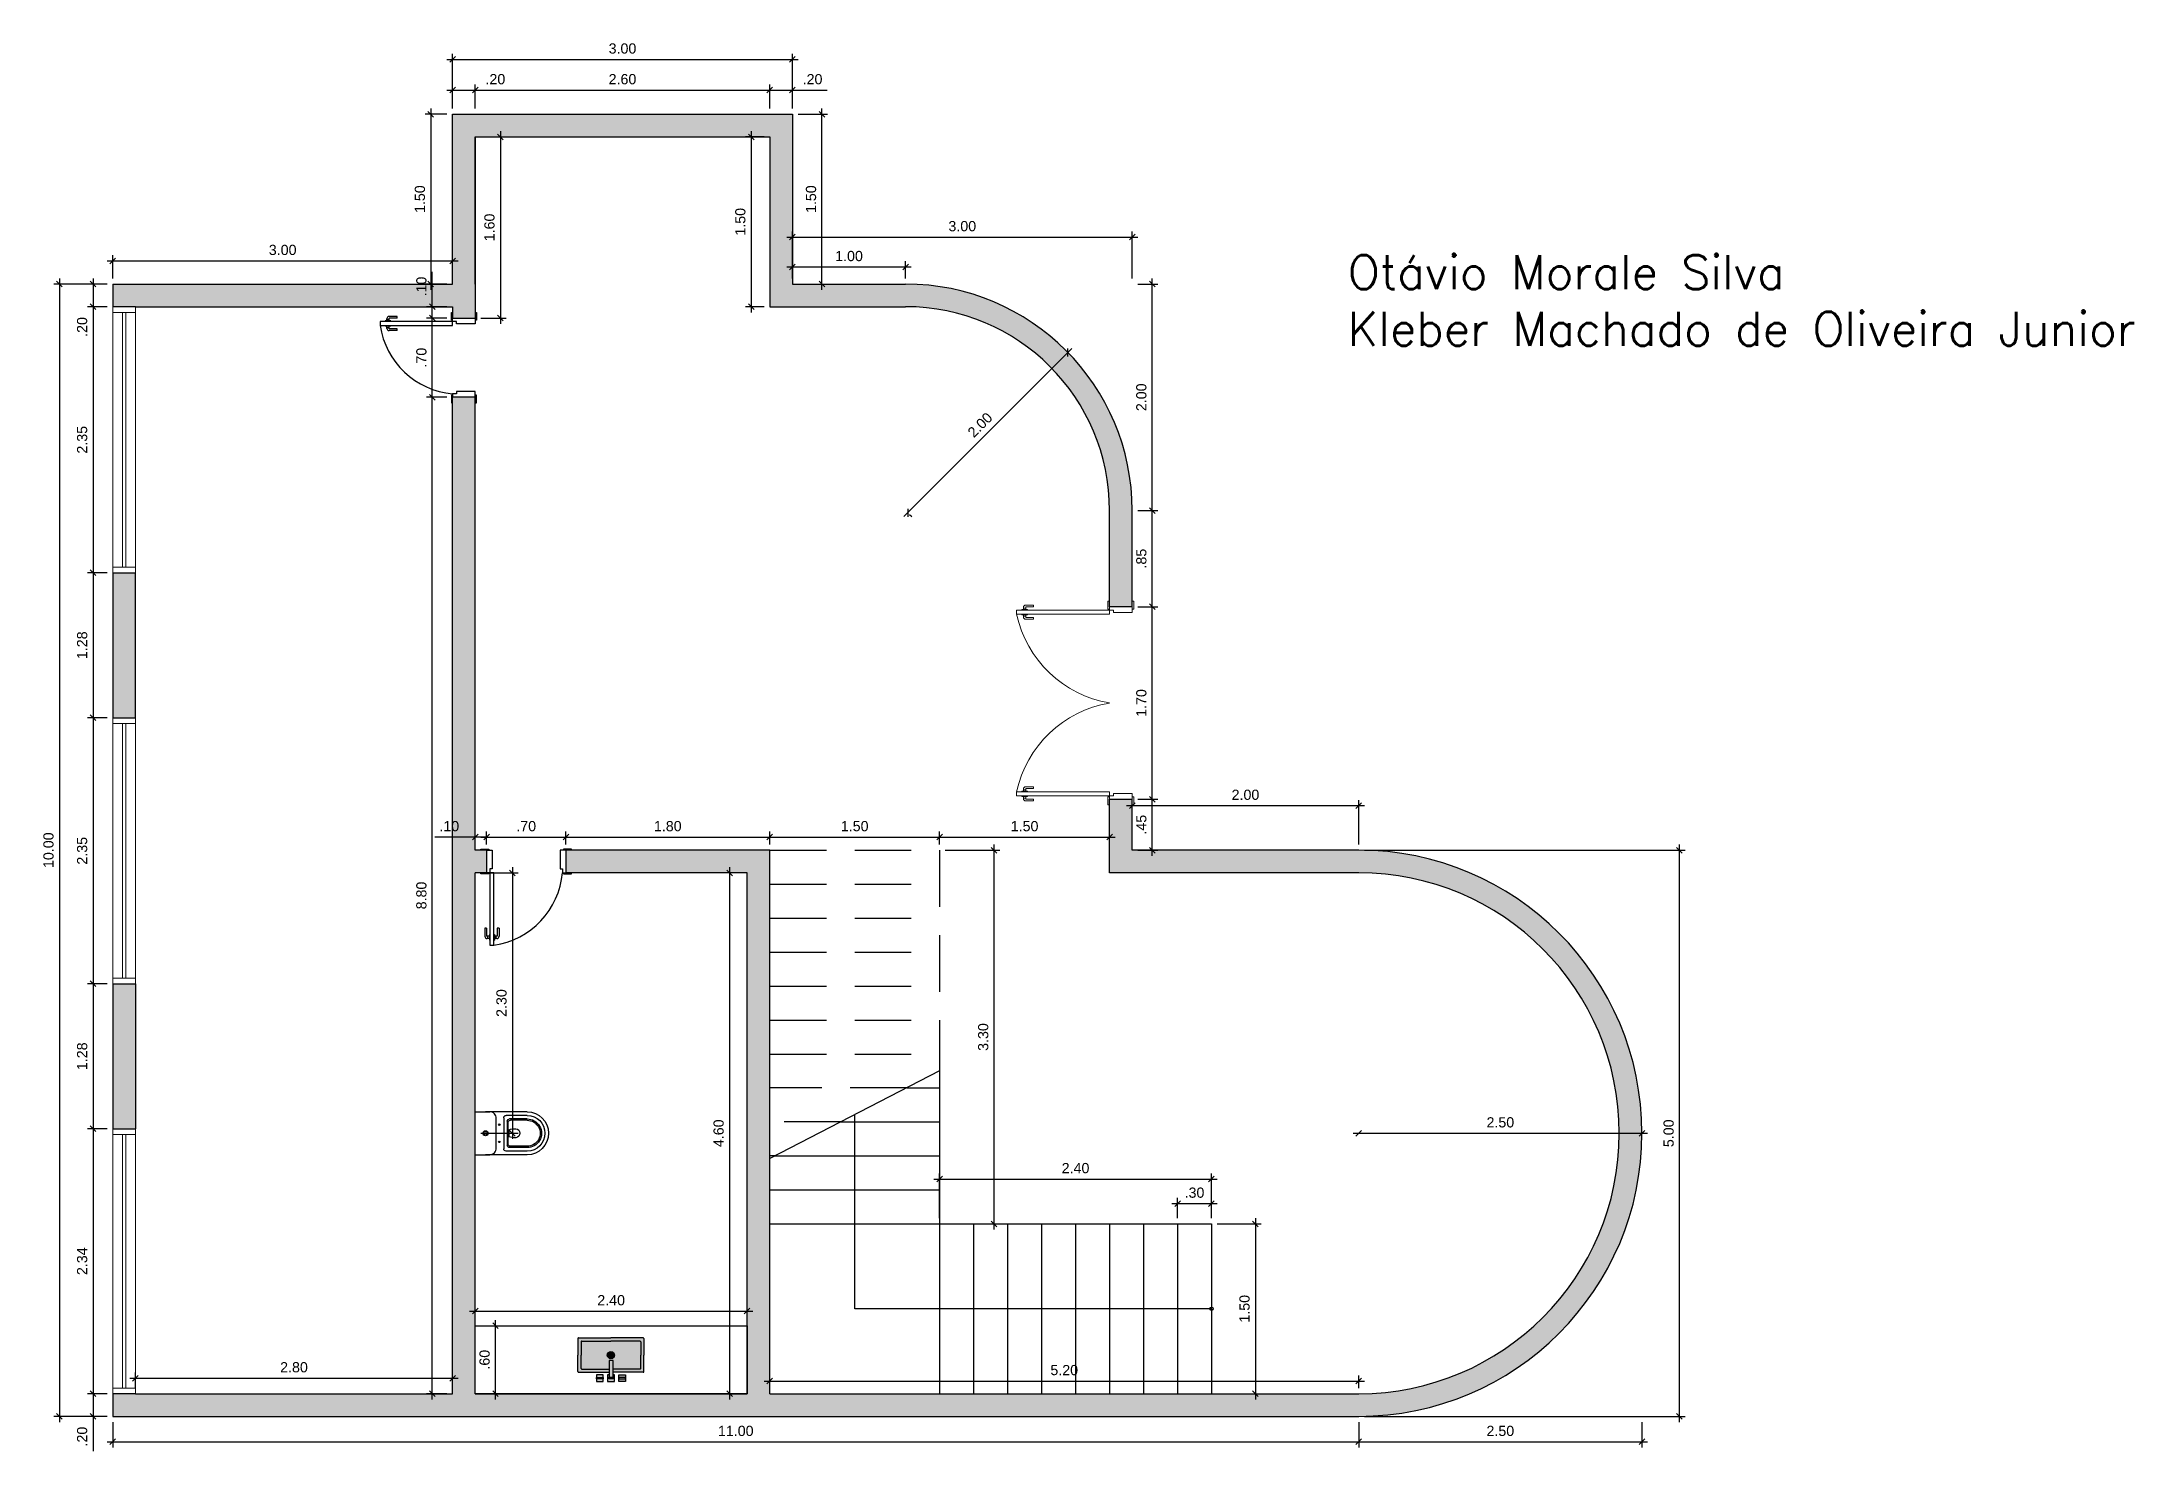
# Model space of a CAD drawing. Header units: millimetres. Extents: x 9.2 to 27.7, y 19.4 to 31.8.
import ezdxf

# ---------------------------------------------------------------- set-up
doc = ezdxf.new("R2010")
doc.units = ezdxf.units.MM
doc.linetypes.add('CONTINU', pattern=[0])
doc.linetypes.add('JIS_02_2.0', pattern=[3, 2, -1])
for name, color, linetype in [('ALVENARIA', 4, 'Continuous'), ('CAIXILHOS', 1, 'Continuous'), ('CORTE', 4, 'Continuous'), ('COTAS', 7, 'Continuous'), ('ESCADA', 1, 'Continuous'), ('HACHURA', 253, 'Continuous'), ('LOUÇAS', 1, 'Continuous'), ('PROJEÇÃO', 8, 'Continuous'), ('SIMBOLOS', 7, 'Continuous'), ('TEXTOS', 2, 'Continuous')]:
    doc.layers.add(name, color=color, linetype=linetype)
for name, color, linetype, lineweight in [('Arq-Caixilho', 1, 'Continuous', 13), ('Arq-HatchDecor', 253, 'Continuous', 13), ('Arq-Parede Baixa Osso', 2, 'Continuous', 20)]:
    doc.layers.add(name, color=color, linetype=linetype, lineweight=lineweight)
doc.styles.get("Standard").update_dxf_attribs({"font": 'arial.ttf'})
doc.styles.add('Texto', font='simplex.shx', dxfattribs={"height": 0.06})
doc.dimstyles.new('1-50', dxfattribs={"dimscale": 0.5, "dimtxt": 0.18, "dimasz": 0.1, "dimexe": 0.1, "dimexo": 0.1, "dimgap": 0.1, "dimtad": 1, "dimzin": 4, "dimdsep": 46, "dimtxsty": 'Standard', "dimblk": 'OBLIQUE', "dimcen": 0.1, "dimdle": 0.1, "dimclrd": 1, "dimclre": 1, "dimclrt": 256, "dimadec": 0, "dimazin": 0, "dimtfac": 1, "dimtmove": 0, "dimatfit": 3, "dimldrblk": 'ORIGIN2', "dimfxl": 1, "dimtolj": 1, "dimtzin": 0, "dimarcsym": 1})

msp = doc.modelspace()

# ---------------------------------------------------------------- texts
at = {"layer": 'TEXTOS', "insert": (20.753, 29.924), "char_height": 0.3, "attachment_point": 1, "style": 'Texto'}
msp.add_mtext_dynamic_manual_height_columns('Otávio Morale Silva\\PKleber Machado de Oliveira Junior', width=9.6023, gutter_width=0.3, heights=[0], dxfattribs=at)

# ---------------------------------------------------------------- blocks, each defined once
blk = doc.blocks.new('macaneta')
for p, q in [((-0.062, -0.15), (-0.062, -0.08)), ((-0.062, -0.15), (-0.047, -0.15)), ((-0.047, -0.15), (-0.047, -0.08)), ((-0.047, -0.08), (-0.023, -0.08)), ((-0.043, -0.06), (-0.023, -0.06)), ((-0.036, -0.06), (-0.036, -0.08)), ((-0.017, -0.045), (-0.023, -0.045)), ((-0.023, -0.095), (-0.023, -0.045)), ((-0.017, -0.095), (-0.023, -0.095)), ((0.023, -0.045), (0.017, -0.045)), ((0.023, -0.095), (0.017, -0.095)), ((0.023, -0.095), (0.023, -0.045)), ((0.023, -0.06), (0.042, -0.06)), ((0.023, -0.08), (0.047, -0.08)), ((0.036, -0.06), (0.036, -0.08)), ((0.047, -0.15), (0.047, -0.08)), ((0.047, -0.15), (0.062, -0.15)), ((0.062, -0.15), (0.062, -0.08))]:
    blk.add_line(p, q)
for centre, start, end in [((-0.043, -0.08), 90, 180), ((0.042, -0.08), 0, 90)]:
    blk.add_arc(centre, 0.02, start, end)
blk = doc.blocks.new('*U6')
for points in [[(0, 0.75), (-0.01, 0.75), (-0.01, 0.68), (0, 0.68)], [(0.2, 0.68), (0.21, 0.68), (0.21, 0.75), (0.2, 0.75)], [(0, 0.7), (0, 0.65), (0.165, 0.65), (0.165, 0.67), (0.2, 0.67), (0.2, 0.7)], [(0, -0.05), (-0.01, -0.05), (-0.01, 0.02), (0, 0.02)], [(0, 0), (0, 0.05), (0.165, 0.05), (0.165, 0.03), (0.2, 0.03), (0.2, 0)], [(0.2, 0.02), (0.21, 0.02), (0.21, -0.05), (0.2, -0.05)]]:
    blk.add_lwpolyline(points)
blk.add_lwpolyline([(0.2, 0.065), (0.2, 0.03), (0.84, 0.03), (0.84, 0.065)], close=True)
at = {"ltscale": 0.5}
blk.add_arc((0.135, -0.039), 0.712, 8.4194, 84.8013, dxfattribs=at)
at = {"rotation": 270.000000000015}
blk.add_blockref('macaneta', (0.84, 0.048), dxfattribs=at)
blk = doc.blocks.new('*U14')
blk.add_lwpolyline([(-0.065, 0.2), (-0.03, 0.2), (-0.03, 0.84), (-0.065, 0.84)], close=True)
for points in [[(-0.68, 0.2), (-0.68, 0.21), (-0.75, 0.21), (-0.75, 0.2)], [(-0.7, 0), (-0.65, 0), (-0.65, 0.165), (-0.67, 0.165), (-0.67, 0.2), (-0.7, 0.2)], [(0, 0), (-0.05, 0), (-0.05, 0.165), (-0.03, 0.165), (-0.03, 0.2), (0, 0.2)], [(-0.02, 0.2), (-0.02, 0.21), (0.05, 0.21), (0.05, 0.2)], [(-0.75, 0), (-0.75, -0.01), (-0.68, -0.01), (-0.68, 0)], [(0.05, 0), (0.05, -0.01), (-0.02, -0.01), (-0.02, 0)]]:
    blk.add_lwpolyline(points)
at = {"ltscale": 0.5}
blk.add_arc((0.039, 0.135), 0.712, 98.4194, 174.8013, dxfattribs=at)
blk.add_blockref('macaneta', (-0.048, 0.84))
blk = doc.blocks.new('*U16')
at = {"layer": 'Arq-Caixilho'}
for points in [[(-1.635, 0.15), (-1.67, 0.15), (-1.67, 0.97), (-1.635, 0.97)], [(-0.065, 0.15), (-0.03, 0.15), (-0.03, 0.97), (-0.065, 0.97)]]:
    blk.add_lwpolyline(points, close=True, dxfattribs=at)
for points in [[(-1.68, 0.15), (-1.68, 0.165), (-1.75, 0.165), (-1.75, 0.15)], [(-1.7, -0.05), (-1.65, -0.05), (-1.65, 0.115), (-1.67, 0.115), (-1.67, 0.15), (-1.7, 0.15)], [(0, -0.05), (-0.05, -0.05), (-0.05, 0.115), (-0.03, 0.115), (-0.03, 0.15), (0, 0.15)], [(-0.02, 0.15), (-0.02, 0.165), (0.05, 0.165), (0.05, 0.15)], [(-1.75, -0.05), (-1.75, -0.065), (-1.68, -0.065), (-1.68, -0.05)], [(0.05, -0.05), (0.05, -0.065), (-0.02, -0.065), (-0.02, -0.05)]]:
    blk.add_lwpolyline(points, dxfattribs=at)
at = {"layer": 'Arq-Caixilho', "ltscale": 0.5}
for centre, start, end in [((-1.845, -0.016), 9.4955, 78.0061), ((0.145, -0.016), 101.9939, 170.5045)]:
    blk.add_arc(centre, 1.008, start, end, dxfattribs=at)
at = {"layer": 'Arq-Caixilho', "extrusion": (0, 0, -1), "zscale": -1}
blk.add_blockref('macaneta', (1.653, 0.97), dxfattribs=at)
at = {"layer": 'Arq-Caixilho', "extrusion": (0, 0, -1), "xscale": -1, "zscale": -1}
blk.add_blockref('macaneta', (0.047, 0.97), dxfattribs=at)
blk = doc.blocks.new('*U19')
at = {"layer": 'Arq-Caixilho', "color": 2}
for p, q in [((0.05, 0.115), (2.3, 0.115)), ((0.05, 0.085), (2.3, 0.085))]:
    blk.add_line(p, q, dxfattribs=at)
at = {"layer": 'Arq-Caixilho', "color": 1}
for points in [[(0, 0.2), (0, 0), (0.05, 0), (0.05, 0.2)], [(2.35, 0.2), (2.35, 0), (2.3, 0), (2.3, 0.2)]]:
    blk.add_lwpolyline(points, close=True, dxfattribs=at)
at = {"layer": 'Arq-Parede Baixa Osso', "color": 1}
for p, q in [((0.05, 0.2), (2.3, 0.2)), ((0.05, 0), (2.3, 0))]:
    blk.add_line(p, q, dxfattribs=at)
blk = doc.blocks.new('*U30')
at = {"layer": 'Arq-Caixilho', "color": 2}
for p, q in [((0.05, 0.115), (2.29, 0.115)), ((0.05, 0.085), (2.29, 0.085))]:
    blk.add_line(p, q, dxfattribs=at)
at = {"layer": 'Arq-Caixilho', "color": 1}
for points in [[(0, 0.2), (0, 0), (0.05, 0), (0.05, 0.2)], [(2.34, 0.2), (2.34, 0), (2.29, 0), (2.29, 0.2)]]:
    blk.add_lwpolyline(points, close=True, dxfattribs=at)
at = {"layer": 'Arq-Parede Baixa Osso', "color": 1}
for p, q in [((0.05, 0.2), (2.29, 0.2)), ((0.05, 0), (2.29, 0))]:
    blk.add_line(p, q, dxfattribs=at)
blk = doc.blocks.new('A$C4FD5170B')
at = {"linetype": 'CONTINU'}
blk.add_line((-0.13, -0.186), (0.13, -0.186), dxfattribs=at)
for points in [[(-0.19, 0), (0.19, 0)], [(-0.19, 0), (-0.19, -0.13)], [(-0.19, -0.458), (-0.19, -0.091)], [(0.19, 0), (0.19, -0.13)], [(0.19, -0.458), (0.19, -0.091)], [(-0.158, -0.458), (-0.158, -0.273)], [(0.137, -0.252), (-0.137, -0.252)], [(-0.127, -0.458), (-0.127, -0.303)], [(-0.115, -0.458), (-0.115, -0.31)], [(0.107, -0.283), (-0.107, -0.283)], [(0.094, -0.289), (-0.094, -0.289)], [(-0.031, -0.298), (-0.033, -0.289)], [(0.031, -0.298), (-0.031, -0.298)], [(0.033, -0.289), (0.031, -0.298)], [(0.115, -0.458), (0.115, -0.31)], [(0.127, -0.458), (0.127, -0.303)], [(0.158, -0.458), (0.158, -0.273)]]:
    blk.add_lwpolyline(points, dxfattribs=at)
for points in [[(-0.158, -0.273, -0.414217), (-0.137, -0.252)], [(-0.127, -0.303, -0.414218), (-0.107, -0.283)], [(-0.115, -0.31, -0.414218), (-0.094, -0.289)], [(-0.076, -0.219, -1), (-0.076, -0.206)], [(-0.076, -0.206, -1), (-0.076, -0.219)], [(-0.039, -0.358, -0.101102), (-0.031, -0.298)], [(0.039, -0.358, -0.925609), (-0.039, -0.358)], [(0.031, -0.298, -0.101101), (0.039, -0.358)], [(0.076, -0.219, -1), (0.076, -0.206)], [(0.076, -0.206, -1), (0.076, -0.219)], [(0.094, -0.289, -0.414217), (0.115, -0.31)], [(0.107, -0.283, -0.414217), (0.127, -0.303)], [(0.137, -0.252, -0.414216), (0.158, -0.273)], [(0.19, -0.458, -1), (-0.19, -0.458)], [(0.158, -0.458, -1), (-0.158, -0.458)], [(0.127, -0.458, -1.00039), (-0.127, -0.458)], [(0.115, -0.458, -1.000411), (-0.115, -0.458)]]:
    blk.add_lwpolyline(points, format="xyb", dxfattribs=at)
for radius in [0.0225, 0.0165]:
    blk.add_circle((0, -0.091), radius, dxfattribs=at)
for centre, start, end in [((-0.132, -0.128), 178.8305, 272.3413), ((0.132, -0.128), 267.6587, 1.1695)]:
    blk.add_arc(centre, 0.0578, start, end, dxfattribs=at)
blk = doc.blocks.new('A$C692E3C9D')
at = {"layer": 'Arq-HatchDecor'}
h = blk.add_hatch(color=7, dxfattribs=at)
h.set_gradient(color1=(250, 250, 250), color2=(212, 212, 212), name='SPHERICAL')
edge = h.paths.add_edge_path()
edge.add_line((-0.199, -0.019), (-0.304, -0.019))
edge.add_line((-0.304, -0.019), (-0.304, -0.286))
edge.add_arc((-0.298, -0.286), 0.006, 180, 270)
edge.add_line((-0.298, -0.292), (-0.152, -0.292))
edge.add_line((-0.152, -0.292), (-0.006, -0.292))
edge.add_arc((-0.006, -0.286), 0.006, 270, 360)
edge.add_line((0, -0.286), (0, 0))
edge.add_line((0, 0), (0, 0.286))
edge.add_arc((-0.006, 0.286), 0.006, 360, 450)
edge.add_line((-0.006, 0.292), (-0.152, 0.292))
edge.add_line((-0.152, 0.292), (-0.298, 0.292))
edge.add_arc((-0.298, 0.286), 0.006, 90, 180)
edge.add_line((-0.304, 0.286), (-0.304, 0.016))
edge.add_line((-0.304, 0.016), (-0.199, 0.016))
edge.add_line((-0.199, 0.016), (-0.199, -0.019))
h = blk.add_hatch(color=253, dxfattribs=at)
h.set_gradient(color1=(177, 177, 175), color2=(97, 97, 97), name='INVCYLINDER')
h.paths.add_polyline_path([(-0.349, 0.068), (-0.349, 0.128), (-0.326, 0.128), (-0.326, 0.068)])
h.paths.add_polyline_path([(-0.362, 0.068), (-0.362, 0.128), (-0.349, 0.128), (-0.349, 0.068)])
h.paths.add_polyline_path([(-0.385, 0.068), (-0.385, 0.128), (-0.362, 0.128), (-0.362, 0.068)])
h.paths.add_polyline_path([(-0.385, -0.033), (-0.385, 0.031), (-0.326, 0.031), (-0.326, 0.016), (-0.348, 0.016), (-0.363, 0.016), (-0.363, -0.019), (-0.348, -0.019), (-0.326, -0.019), (-0.326, -0.033)])
h.paths.add_polyline_path([(-0.363, -0.019), (-0.363, 0.016), (-0.199, 0.016), (-0.199, -0.019)])
h.paths.add_polyline_path([(-0.349, -0.13), (-0.349, -0.071), (-0.326, -0.071), (-0.326, -0.13)])
h.paths.add_polyline_path([(-0.362, -0.13), (-0.362, -0.071), (-0.349, -0.071), (-0.349, -0.13)])
h.paths.add_polyline_path([(-0.385, -0.13), (-0.385, -0.071), (-0.362, -0.071), (-0.362, -0.13)])
h = blk.add_hatch(color=253, dxfattribs=at)
h.set_gradient(color1=(177, 177, 175), color2=(97, 97, 97), name='INVSPHERICAL')
h.paths.add_polyline_path([(-0.152, -0.023, -1), (-0.152, 0.023, -1)], flags=0)
h.paths.add_polyline_path([(-0.152, 0.032, -1), (-0.152, -0.032, -1)])
h.paths.add_polyline_path([(-0.152, -0.023, 1), (-0.152, 0.023, 1)], flags=16)
for p, q in [((-0.304, 0.286), (-0.304, 0.016)), ((-0.298, 0.292), (-0.152, 0.292)), ((-0.276, 0.258), (-0.276, 0.016)), ((-0.27, 0.264), (-0.152, 0.264)), ((-0.006, 0.292), (-0.152, 0.292)), ((-0.035, 0.264), (-0.152, 0.264)), ((-0.029, 0.258), (-0.029, 0)), ((0, 0.286), (0, 0)), ((0, -0.286), (0, 0)), ((-0.304, -0.286), (-0.304, -0.019)), ((-0.276, -0.258), (-0.276, -0.019)), ((-0.029, -0.258), (-0.029, 0)), ((-0.298, -0.292), (-0.152, -0.292)), ((-0.27, -0.264), (-0.152, -0.264)), ((-0.035, -0.264), (-0.152, -0.264)), ((-0.006, -0.292), (-0.152, -0.292))]:
    blk.add_line(p, q)
for points in [[(-0.326, 0.068), (-0.326, 0.128), (-0.385, 0.128), (-0.385, 0.068), (-0.326, 0.068), (-0.326, 0.068)], [(-0.326, 0.016), (-0.326, 0.031), (-0.385, 0.031), (-0.385, -0.033), (-0.326, -0.033), (-0.326, -0.019)], [(-0.326, -0.019), (-0.199, -0.019), (-0.199, 0.016), (-0.348, 0.016), (-0.348, -0.019), (-0.326, -0.019)], [(-0.326, -0.071), (-0.326, -0.13), (-0.385, -0.13), (-0.385, -0.071), (-0.326, -0.071), (-0.326, -0.071)]]:
    blk.add_lwpolyline(points)
for points in [[(-0.348, -0.019), (-0.363, -0.019), (-0.363, 0.016), (-0.348, 0.016)], [(-0.349, 0.068), (-0.362, 0.068), (-0.362, 0.128), (-0.349, 0.128)], [(-0.349, -0.071), (-0.362, -0.071), (-0.362, -0.13), (-0.349, -0.13)]]:
    blk.add_lwpolyline(points, close=True)
for radius in [0.032, 0.032, 0.032, 0.0225, 0.0225, 0.0225]:
    blk.add_circle((-0.152, 0), radius)
for centre, start, end in [((-0.298, 0.286), 90, 180), ((-0.27, 0.258), 90, 180), ((-0.035, 0.258), 360, 90), ((-0.006, 0.286), 360, 90), ((-0.298, -0.286), 180, 270), ((-0.27, -0.258), 180, 270), ((-0.035, -0.258), 270, 360), ((-0.006, -0.286), 270, 360)]:
    blk.add_arc(centre, 0.006, start, end)
blk = doc.blocks.new('_Oblique')
at = {"color": 0, "linetype": 'ByBlock', "lineweight": -2}
blk.add_line((-0.5, -0.5), (0.5, 0.5), dxfattribs=at)
blk = doc.blocks.new('*D36')
at = {"layer": 'COTAS', "color": 1, "lineweight": -2, "transparency": 16777216}
for p, q in [((9.85, 19.619), (9.85, 19.394)), ((20.85, 19.619), (20.85, 19.394)), ((9.8, 19.444), (20.9, 19.444))]:
    blk.add_line(p, q, dxfattribs=at)
at = {"layer": 'Defpoints', "color": 0, "transparency": 16777216}
for p in [(9.85, 19.669), (20.85, 19.669), (20.85, 19.444)]:
    blk.add_point(p, dxfattribs=at)
at = {"layer": 'COTAS', "color": 1, "lineweight": -2, "transparency": 16777216, "xscale": 0.05, "yscale": 0.05, "zscale": 0.05, "rotation": 180}
blk.add_blockref('_Oblique', (9.85, 19.444), dxfattribs=at)
at = {"layer": 'COTAS', "color": 1, "lineweight": -2, "transparency": 16777216, "xscale": 0.05, "yscale": 0.05, "zscale": 0.05}
blk.add_blockref('_Oblique', (20.85, 19.444), dxfattribs=at)
at = {"layer": 'COTAS', "transparency": 16777216, "insert": (15.35, 19.54), "char_height": 0.09, "attachment_point": 5}
blk.add_mtext('\\A1;11.00', dxfattribs=at)
blk = doc.blocks.new('_Origin2')
at = {"color": 0, "linetype": 'ByBlock', "lineweight": -2}
blk.add_line((-0.5, 0), (-1, 0), dxfattribs=at)
for radius in [0.5, 0.25]:
    blk.add_circle((0, 0), radius, dxfattribs=at)
blk = doc.blocks.new('*D37')
at = {"layer": 'COTAS', "color": 1, "lineweight": -2, "transparency": 16777216}
for p, q in [((20.85, 19.619), (20.85, 19.394)), ((23.35, 19.619), (23.35, 19.394)), ((20.8, 19.444), (23.4, 19.444))]:
    blk.add_line(p, q, dxfattribs=at)
at = {"layer": 'Defpoints', "color": 0, "transparency": 16777216}
for p in [(20.85, 19.669), (23.35, 19.669), (23.35, 19.444)]:
    blk.add_point(p, dxfattribs=at)
at = {"layer": 'COTAS', "color": 1, "lineweight": -2, "transparency": 16777216, "xscale": 0.05, "yscale": 0.05, "zscale": 0.05, "rotation": 180}
blk.add_blockref('_Oblique', (20.85, 19.444), dxfattribs=at)
at = {"layer": 'COTAS', "color": 1, "lineweight": -2, "transparency": 16777216, "xscale": 0.05, "yscale": 0.05, "zscale": 0.05}
blk.add_blockref('_Oblique', (23.35, 19.444), dxfattribs=at)
at = {"layer": 'COTAS', "transparency": 16777216, "insert": (22.1, 19.54), "char_height": 0.09, "attachment_point": 5}
blk.add_mtext('\\A1;2.50', dxfattribs=at)
blk = doc.blocks.new('*D38')
at = {"layer": 'COTAS', "color": 1, "lineweight": -2, "transparency": 16777216}
for p, q in [((20.9, 24.669), (23.731, 24.669)), ((23.681, 19.619), (23.681, 24.719)), ((20.9, 19.669), (23.731, 19.669))]:
    blk.add_line(p, q, dxfattribs=at)
at = {"layer": 'Defpoints', "color": 0, "transparency": 16777216}
for p in [(20.85, 24.669), (23.681, 24.669), (20.85, 19.669)]:
    blk.add_point(p, dxfattribs=at)
at = {"layer": 'COTAS', "color": 1, "lineweight": -2, "transparency": 16777216, "xscale": 0.05, "yscale": 0.05, "zscale": 0.05}
for p, rotation in [((23.681, 24.669), 90), ((23.681, 19.669), 270)]:
    blk.add_blockref('_Oblique', p, dxfattribs=dict(at, rotation=rotation))
at = {"layer": 'COTAS', "transparency": 16777216, "insert": (23.586, 22.169), "char_height": 0.09, "attachment_point": 5, "rotation": 90}
blk.add_mtext('\\A1;5.00', dxfattribs=at)
blk = doc.blocks.new('*D39')
at = {"layer": 'COTAS', "color": 1, "lineweight": -2, "transparency": 16777216}
blk.add_line((20.8, 22.169), (23.4, 22.169), dxfattribs=at)
at = {"layer": 'Defpoints', "color": 0, "transparency": 16777216}
for p in [(20.85, 22.169), (23.35, 22.169), (23.35, 22.169)]:
    blk.add_point(p, dxfattribs=at)
at = {"layer": 'COTAS', "color": 1, "lineweight": -2, "transparency": 16777216, "xscale": 0.05, "yscale": 0.05, "zscale": 0.05, "rotation": 180}
blk.add_blockref('_Oblique', (20.85, 22.169), dxfattribs=at)
at = {"layer": 'COTAS', "color": 1, "lineweight": -2, "transparency": 16777216, "xscale": 0.05, "yscale": 0.05, "zscale": 0.05}
blk.add_blockref('_Oblique', (23.35, 22.169), dxfattribs=at)
at = {"layer": 'COTAS', "transparency": 16777216, "insert": (22.1, 22.265), "char_height": 0.09, "attachment_point": 5}
blk.add_mtext('\\A1;2.50', dxfattribs=at)
blk = doc.blocks.new('*D40')
at = {"layer": 'COTAS', "color": 1, "lineweight": -2, "transparency": 16777216}
for p, q in [((20.9, 25.062), (18.8, 25.062)), ((18.85, 24.719), (18.85, 25.112)), ((20.85, 24.719), (20.85, 25.112))]:
    blk.add_line(p, q, dxfattribs=at)
at = {"layer": 'Defpoints', "color": 0, "transparency": 16777216}
for p in [(18.85, 25.062), (18.85, 24.669), (20.85, 24.669)]:
    blk.add_point(p, dxfattribs=at)
at = {"layer": 'COTAS', "color": 1, "lineweight": -2, "transparency": 16777216, "xscale": 0.05, "yscale": 0.05, "zscale": 0.05, "rotation": 180}
blk.add_blockref('_Oblique', (18.85, 25.062), dxfattribs=at)
at = {"layer": 'COTAS', "color": 1, "lineweight": -2, "transparency": 16777216, "xscale": 0.05, "yscale": 0.05, "zscale": 0.05}
blk.add_blockref('_Oblique', (20.85, 25.062), dxfattribs=at)
at = {"layer": 'COTAS', "transparency": 16777216, "insert": (19.85, 25.158), "char_height": 0.09, "attachment_point": 5}
blk.add_mtext('\\A1;2.00', dxfattribs=at)
blk = doc.blocks.new('*D41')
at = {"layer": 'COTAS', "color": 1, "lineweight": -2, "transparency": 16777216}
for p, q in [((19.027, 24.619), (19.027, 25.169)), ((18.9, 25.119), (19.077, 25.119)), ((18.9, 24.669), (19.077, 24.669))]:
    blk.add_line(p, q, dxfattribs=at)
at = {"layer": 'Defpoints', "color": 0, "transparency": 16777216}
for p in [(18.85, 25.119), (19.027, 25.119), (18.85, 24.669)]:
    blk.add_point(p, dxfattribs=at)
at = {"layer": 'COTAS', "color": 1, "lineweight": -2, "transparency": 16777216, "xscale": 0.05, "yscale": 0.05, "zscale": 0.05}
for p, rotation in [((19.027, 25.119), 90), ((19.027, 24.669), 270)]:
    blk.add_blockref('_Oblique', p, dxfattribs=dict(at, rotation=rotation))
at = {"layer": 'COTAS', "transparency": 16777216, "insert": (18.931, 24.894), "char_height": 0.09, "attachment_point": 5, "rotation": 90}
blk.add_mtext('\\A1;.45', dxfattribs=at)
blk = doc.blocks.new('*D42')
at = {"layer": 'COTAS', "color": 1, "lineweight": -2, "transparency": 16777216}
for p, q in [((18.9, 26.819), (19.077, 26.819)), ((19.027, 25.069), (19.027, 26.869)), ((18.9, 25.119), (19.077, 25.119))]:
    blk.add_line(p, q, dxfattribs=at)
at = {"layer": 'Defpoints', "color": 0, "transparency": 16777216}
for p in [(18.85, 26.819), (19.027, 26.819), (18.85, 25.119)]:
    blk.add_point(p, dxfattribs=at)
at = {"layer": 'COTAS', "color": 1, "lineweight": -2, "transparency": 16777216, "xscale": 0.05, "yscale": 0.05, "zscale": 0.05}
for p, rotation in [((19.027, 26.819), 90), ((19.027, 25.119), 270)]:
    blk.add_blockref('_Oblique', p, dxfattribs=dict(at, rotation=rotation))
at = {"layer": 'COTAS', "transparency": 16777216, "insert": (18.931, 25.969), "char_height": 0.09, "attachment_point": 5, "rotation": 90}
blk.add_mtext('\\A1;1.70', dxfattribs=at)
blk = doc.blocks.new('*D43')
at = {"layer": 'COTAS', "color": 1, "lineweight": -2, "transparency": 16777216}
for p, q in [((19.027, 26.769), (19.027, 27.719)), ((18.9, 27.669), (19.077, 27.669)), ((18.9, 26.819), (19.077, 26.819))]:
    blk.add_line(p, q, dxfattribs=at)
at = {"layer": 'Defpoints', "color": 0, "transparency": 16777216}
for p in [(18.85, 27.669), (19.027, 27.669), (18.85, 26.819)]:
    blk.add_point(p, dxfattribs=at)
at = {"layer": 'COTAS', "color": 1, "lineweight": -2, "transparency": 16777216, "xscale": 0.05, "yscale": 0.05, "zscale": 0.05}
for p, rotation in [((19.027, 27.669), 90), ((19.027, 26.819), 270)]:
    blk.add_blockref('_Oblique', p, dxfattribs=dict(at, rotation=rotation))
at = {"layer": 'COTAS', "transparency": 16777216, "insert": (18.931, 27.244), "char_height": 0.09, "attachment_point": 5, "rotation": 90}
blk.add_mtext('\\A1;.85', dxfattribs=at)
blk = doc.blocks.new('*D44')
at = {"layer": 'COTAS', "color": 1, "lineweight": -2, "transparency": 16777216}
for p, q in [((18.9, 29.669), (19.077, 29.669)), ((19.027, 27.619), (19.027, 29.719)), ((18.9, 27.669), (19.077, 27.669))]:
    blk.add_line(p, q, dxfattribs=at)
at = {"layer": 'Defpoints', "color": 0, "transparency": 16777216}
for p in [(18.85, 29.669), (19.027, 29.669), (18.85, 27.669)]:
    blk.add_point(p, dxfattribs=at)
at = {"layer": 'COTAS', "color": 1, "lineweight": -2, "transparency": 16777216, "xscale": 0.05, "yscale": 0.05, "zscale": 0.05}
for p, rotation in [((19.027, 29.669), 90), ((19.027, 27.669), 270)]:
    blk.add_blockref('_Oblique', p, dxfattribs=dict(at, rotation=rotation))
at = {"layer": 'COTAS', "transparency": 16777216, "insert": (18.931, 28.669), "char_height": 0.09, "attachment_point": 5, "rotation": 90}
blk.add_mtext('\\A1;2.00', dxfattribs=at)
blk = doc.blocks.new('*D45')
at = {"layer": 'COTAS', "color": 1, "lineweight": -2, "transparency": 16777216}
for p, q in [((16.833, 27.615), (18.318, 29.1)), ((18.299, 29.048), (18.318, 29.029)), ((16.885, 27.633), (16.904, 27.615))]:
    blk.add_line(p, q, dxfattribs=at)
at = {"layer": 'Defpoints', "color": 0, "transparency": 16777216}
for p in [(18.264, 29.083), (18.282, 29.065), (16.85, 27.669)]:
    blk.add_point(p, dxfattribs=at)
at = {"layer": 'COTAS', "color": 1, "lineweight": -2, "transparency": 16777216, "xscale": 0.05, "yscale": 0.05, "zscale": 0.05}
for p, rotation in [((18.282, 29.065), 45.00000000001447), ((16.868, 27.65), 225.0000000000145)]:
    blk.add_blockref('_Oblique', p, dxfattribs=dict(at, rotation=rotation))
at = {"layer": 'COTAS', "transparency": 16777216, "insert": (17.507, 28.425), "char_height": 0.09, "attachment_point": 5, "rotation": 45}
blk.add_mtext('\\A1;2.00', dxfattribs=at)
blk = doc.blocks.new('*D46')
at = {"layer": 'COTAS', "color": 1, "lineweight": -2, "transparency": 16777216}
for p, q in [((15.85, 29.719), (15.85, 30.134)), ((18.85, 29.719), (18.85, 30.134)), ((15.8, 30.084), (18.9, 30.084))]:
    blk.add_line(p, q, dxfattribs=at)
at = {"layer": 'Defpoints', "color": 0, "transparency": 16777216}
for p in [(18.85, 30.084), (15.85, 29.669), (18.85, 29.669)]:
    blk.add_point(p, dxfattribs=at)
at = {"layer": 'COTAS', "color": 1, "lineweight": -2, "transparency": 16777216, "xscale": 0.05, "yscale": 0.05, "zscale": 0.05, "rotation": 180}
blk.add_blockref('_Oblique', (15.85, 30.084), dxfattribs=at)
at = {"layer": 'COTAS', "color": 1, "lineweight": -2, "transparency": 16777216, "xscale": 0.05, "yscale": 0.05, "zscale": 0.05}
blk.add_blockref('_Oblique', (18.85, 30.084), dxfattribs=at)
at = {"layer": 'COTAS', "transparency": 16777216, "insert": (17.35, 30.18), "char_height": 0.09, "attachment_point": 5}
blk.add_mtext('\\A1;3.00', dxfattribs=at)
blk = doc.blocks.new('*D47')
at = {"layer": 'COTAS', "color": 1, "lineweight": -2, "transparency": 16777216}
for p, q in [((15.8, 29.82), (16.9, 29.82)), ((15.85, 29.719), (15.85, 29.87)), ((16.85, 29.719), (16.85, 29.87))]:
    blk.add_line(p, q, dxfattribs=at)
at = {"layer": 'Defpoints', "color": 0, "transparency": 16777216}
for p in [(16.85, 29.82), (15.85, 29.669), (16.85, 29.669)]:
    blk.add_point(p, dxfattribs=at)
at = {"layer": 'COTAS', "color": 1, "lineweight": -2, "transparency": 16777216, "xscale": 0.05, "yscale": 0.05, "zscale": 0.05, "rotation": 180}
blk.add_blockref('_Oblique', (15.85, 29.82), dxfattribs=at)
at = {"layer": 'COTAS', "color": 1, "lineweight": -2, "transparency": 16777216, "xscale": 0.05, "yscale": 0.05, "zscale": 0.05}
blk.add_blockref('_Oblique', (16.85, 29.82), dxfattribs=at)
at = {"layer": 'COTAS', "transparency": 16777216, "insert": (16.35, 29.916), "char_height": 0.09, "attachment_point": 5}
blk.add_mtext('\\A1;1.00', dxfattribs=at)
blk = doc.blocks.new('*D48')
at = {"layer": 'COTAS', "color": 1, "lineweight": -2, "transparency": 16777216}
for p, q in [((16.111, 29.619), (16.111, 31.219)), ((15.9, 31.169), (16.161, 31.169)), ((15.9, 29.669), (16.161, 29.669))]:
    blk.add_line(p, q, dxfattribs=at)
at = {"layer": 'Defpoints', "color": 0, "transparency": 16777216}
for p in [(15.85, 31.169), (16.111, 31.169), (15.85, 29.669)]:
    blk.add_point(p, dxfattribs=at)
at = {"layer": 'COTAS', "color": 1, "lineweight": -2, "transparency": 16777216, "xscale": 0.05, "yscale": 0.05, "zscale": 0.05}
for p, rotation in [((16.111, 31.169), 90), ((16.111, 29.669), 270)]:
    blk.add_blockref('_Oblique', p, dxfattribs=dict(at, rotation=rotation))
at = {"layer": 'COTAS', "transparency": 16777216, "insert": (16.015, 30.419), "char_height": 0.09, "attachment_point": 5, "rotation": 90}
blk.add_mtext('\\A1;1.50', dxfattribs=at)
blk = doc.blocks.new('*D49')
at = {"layer": 'COTAS', "color": 1, "lineweight": -2, "transparency": 16777216}
for p, q in [((12.8, 31.653), (15.9, 31.653)), ((12.85, 31.219), (12.85, 31.703)), ((15.85, 31.219), (15.85, 31.703))]:
    blk.add_line(p, q, dxfattribs=at)
at = {"layer": 'Defpoints', "color": 0, "transparency": 16777216}
for p in [(15.85, 31.653), (12.85, 31.169), (15.85, 31.169)]:
    blk.add_point(p, dxfattribs=at)
at = {"layer": 'COTAS', "color": 1, "lineweight": -2, "transparency": 16777216, "xscale": 0.05, "yscale": 0.05, "zscale": 0.05, "rotation": 180}
blk.add_blockref('_Oblique', (12.85, 31.653), dxfattribs=at)
at = {"layer": 'COTAS', "color": 1, "lineweight": -2, "transparency": 16777216, "xscale": 0.05, "yscale": 0.05, "zscale": 0.05}
blk.add_blockref('_Oblique', (15.85, 31.653), dxfattribs=at)
at = {"layer": 'COTAS', "transparency": 16777216, "insert": (14.35, 31.749), "char_height": 0.09, "attachment_point": 5}
blk.add_mtext('\\A1;3.00', dxfattribs=at)
blk = doc.blocks.new('*D50')
at = {"layer": 'COTAS', "color": 1, "lineweight": -2, "transparency": 16777216}
for p, q in [((12.85, 31.219), (12.85, 31.432)), ((13.05, 31.219), (13.05, 31.432)), ((12.8, 31.382), (13.05, 31.382)), ((13.05, 31.382), (13.357, 31.382))]:
    blk.add_line(p, q, dxfattribs=at)
at = {"layer": 'Defpoints', "color": 0, "transparency": 16777216}
for p in [(13.05, 31.382), (12.85, 31.169), (13.05, 31.169)]:
    blk.add_point(p, dxfattribs=at)
at = {"layer": 'COTAS', "color": 1, "lineweight": -2, "transparency": 16777216, "xscale": 0.05, "yscale": 0.05, "zscale": 0.05, "rotation": 180}
blk.add_blockref('_Oblique', (12.85, 31.382), dxfattribs=at)
at = {"layer": 'COTAS', "color": 1, "lineweight": -2, "transparency": 16777216, "xscale": 0.05, "yscale": 0.05, "zscale": 0.05}
blk.add_blockref('_Oblique', (13.05, 31.382), dxfattribs=at)
at = {"layer": 'COTAS', "transparency": 16777216, "insert": (13.228, 31.478), "char_height": 0.09, "attachment_point": 5}
blk.add_mtext('\\A1;.20', dxfattribs=at)
blk = doc.blocks.new('*D52')
at = {"layer": 'COTAS', "color": 1, "lineweight": -2, "transparency": 16777216}
for p, q in [((15.65, 31.219), (15.65, 31.432)), ((15.85, 31.219), (15.85, 31.432)), ((15.6, 31.382), (15.85, 31.382)), ((15.85, 31.382), (16.157, 31.382))]:
    blk.add_line(p, q, dxfattribs=at)
at = {"layer": 'Defpoints', "color": 0, "transparency": 16777216}
for p in [(15.85, 31.382), (15.65, 31.169), (15.85, 31.169)]:
    blk.add_point(p, dxfattribs=at)
at = {"layer": 'COTAS', "color": 1, "lineweight": -2, "transparency": 16777216, "xscale": 0.05, "yscale": 0.05, "zscale": 0.05, "rotation": 180}
blk.add_blockref('_Oblique', (15.65, 31.382), dxfattribs=at)
at = {"layer": 'COTAS', "color": 1, "lineweight": -2, "transparency": 16777216, "xscale": 0.05, "yscale": 0.05, "zscale": 0.05}
blk.add_blockref('_Oblique', (15.85, 31.382), dxfattribs=at)
at = {"layer": 'COTAS', "transparency": 16777216, "insert": (16.028, 31.478), "char_height": 0.09, "attachment_point": 5}
blk.add_mtext('\\A1;.20', dxfattribs=at)
blk = doc.blocks.new('*D53')
at = {"layer": 'COTAS', "color": 1, "lineweight": -2, "transparency": 16777216}
for p, q in [((13.05, 31.219), (13.05, 31.432)), ((15.65, 31.219), (15.65, 31.432)), ((13, 31.382), (15.7, 31.382))]:
    blk.add_line(p, q, dxfattribs=at)
at = {"layer": 'Defpoints', "color": 0, "transparency": 16777216}
for p in [(15.65, 31.382), (13.05, 31.169), (15.65, 31.169)]:
    blk.add_point(p, dxfattribs=at)
at = {"layer": 'COTAS', "color": 1, "lineweight": -2, "transparency": 16777216, "xscale": 0.05, "yscale": 0.05, "zscale": 0.05, "rotation": 180}
blk.add_blockref('_Oblique', (13.05, 31.382), dxfattribs=at)
at = {"layer": 'COTAS', "color": 1, "lineweight": -2, "transparency": 16777216, "xscale": 0.05, "yscale": 0.05, "zscale": 0.05}
blk.add_blockref('_Oblique', (15.65, 31.382), dxfattribs=at)
at = {"layer": 'COTAS', "transparency": 16777216, "insert": (14.35, 31.478), "char_height": 0.09, "attachment_point": 5}
blk.add_mtext('\\A1;2.60', dxfattribs=at)
blk = doc.blocks.new('*D54')
at = {"layer": 'COTAS', "color": 1, "lineweight": -2, "transparency": 16777216}
for p, q in [((15.6, 30.969), (15.437, 30.969)), ((15.487, 31.019), (15.487, 29.419)), ((15.6, 29.469), (15.437, 29.469))]:
    blk.add_line(p, q, dxfattribs=at)
at = {"layer": 'Defpoints', "color": 0, "transparency": 16777216}
for p in [(15.65, 30.969), (15.487, 29.469), (15.65, 29.469)]:
    blk.add_point(p, dxfattribs=at)
at = {"layer": 'COTAS', "color": 1, "lineweight": -2, "transparency": 16777216, "xscale": 0.05, "yscale": 0.05, "zscale": 0.05}
for p, rotation in [((15.487, 30.969), 90), ((15.487, 29.469), 270)]:
    blk.add_blockref('_Oblique', p, dxfattribs=dict(at, rotation=rotation))
at = {"layer": 'COTAS', "transparency": 16777216, "insert": (15.391, 30.219), "char_height": 0.09, "attachment_point": 5, "rotation": 90}
blk.add_mtext('\\A1;1.50', dxfattribs=at)
blk = doc.blocks.new('*D55')
at = {"layer": 'COTAS', "color": 1, "lineweight": -2, "transparency": 16777216}
for p, q in [((13.1, 30.969), (13.322, 30.969)), ((13.272, 31.019), (13.272, 29.319)), ((13.1, 29.369), (13.322, 29.369))]:
    blk.add_line(p, q, dxfattribs=at)
at = {"layer": 'Defpoints', "color": 0, "transparency": 16777216}
for p in [(13.05, 30.969), (13.05, 29.369), (13.272, 29.369)]:
    blk.add_point(p, dxfattribs=at)
at = {"layer": 'COTAS', "color": 1, "lineweight": -2, "transparency": 16777216, "xscale": 0.05, "yscale": 0.05, "zscale": 0.05}
for p, rotation in [((13.272, 30.969), 90), ((13.272, 29.369), 270)]:
    blk.add_blockref('_Oblique', p, dxfattribs=dict(at, rotation=rotation))
at = {"layer": 'COTAS', "transparency": 16777216, "insert": (13.176, 30.169), "char_height": 0.09, "attachment_point": 5, "rotation": 90}
blk.add_mtext('\\A1;1.60', dxfattribs=at)
blk = doc.blocks.new('*D56')
at = {"layer": 'COTAS', "color": 1, "lineweight": -2, "transparency": 16777216}
for p, q in [((12.658, 31.219), (12.658, 29.619)), ((12.8, 31.169), (12.608, 31.169)), ((12.8, 29.669), (12.608, 29.669))]:
    blk.add_line(p, q, dxfattribs=at)
at = {"layer": 'Defpoints', "color": 0, "transparency": 16777216}
for p in [(12.85, 31.169), (12.658, 29.669), (12.85, 29.669)]:
    blk.add_point(p, dxfattribs=at)
at = {"layer": 'COTAS', "color": 1, "lineweight": -2, "transparency": 16777216, "xscale": 0.05, "yscale": 0.05, "zscale": 0.05}
for p, rotation in [((12.658, 31.169), 90), ((12.658, 29.669), 270)]:
    blk.add_blockref('_Oblique', p, dxfattribs=dict(at, rotation=rotation))
at = {"layer": 'COTAS', "transparency": 16777216, "insert": (12.562, 30.419), "char_height": 0.09, "attachment_point": 5, "rotation": 90}
blk.add_mtext('\\A1;1.50', dxfattribs=at)
blk = doc.blocks.new('*D57')
at = {"layer": 'COTAS', "color": 1, "lineweight": -2, "transparency": 16777216}
for p, q in [((9.85, 29.719), (9.85, 29.924)), ((12.85, 29.719), (12.85, 29.924)), ((9.8, 29.874), (12.9, 29.874))]:
    blk.add_line(p, q, dxfattribs=at)
at = {"layer": 'Defpoints', "color": 0, "transparency": 16777216}
for p in [(12.85, 29.874), (9.85, 29.669), (12.85, 29.669)]:
    blk.add_point(p, dxfattribs=at)
at = {"layer": 'COTAS', "color": 1, "lineweight": -2, "transparency": 16777216, "xscale": 0.05, "yscale": 0.05, "zscale": 0.05, "rotation": 180}
blk.add_blockref('_Oblique', (9.85, 29.874), dxfattribs=at)
at = {"layer": 'COTAS', "color": 1, "lineweight": -2, "transparency": 16777216, "xscale": 0.05, "yscale": 0.05, "zscale": 0.05}
blk.add_blockref('_Oblique', (12.85, 29.874), dxfattribs=at)
at = {"layer": 'COTAS', "transparency": 16777216, "insert": (11.35, 29.97), "char_height": 0.09, "attachment_point": 5}
blk.add_mtext('\\A1;3.00', dxfattribs=at)
blk = doc.blocks.new('*D58')
at = {"layer": 'COTAS', "color": 1, "lineweight": -2, "transparency": 16777216}
for p, q in [((9.8, 29.669), (9.626, 29.669)), ((9.676, 29.719), (9.676, 29.469)), ((9.8, 29.469), (9.626, 29.469)), ((9.676, 29.469), (9.676, 29.161))]:
    blk.add_line(p, q, dxfattribs=at)
at = {"layer": 'Defpoints', "color": 0, "transparency": 16777216}
for p in [(9.85, 29.669), (9.676, 29.469), (9.85, 29.469)]:
    blk.add_point(p, dxfattribs=at)
at = {"layer": 'COTAS', "color": 1, "lineweight": -2, "transparency": 16777216, "xscale": 0.05, "yscale": 0.05, "zscale": 0.05}
for p, rotation in [((9.676, 29.669), 90), ((9.676, 29.469), 270)]:
    blk.add_blockref('_Oblique', p, dxfattribs=dict(at, rotation=rotation))
at = {"layer": 'COTAS', "transparency": 16777216, "insert": (9.58, 29.29), "char_height": 0.09, "attachment_point": 5, "rotation": 90}
blk.add_mtext('\\A1;.20', dxfattribs=at)
blk = doc.blocks.new('*D59')
at = {"layer": 'COTAS', "color": 1, "lineweight": -2, "transparency": 16777216}
for p, q in [((9.8, 29.469), (9.626, 29.469)), ((9.676, 29.519), (9.676, 27.069)), ((9.8, 27.119), (9.626, 27.119))]:
    blk.add_line(p, q, dxfattribs=at)
at = {"layer": 'Defpoints', "color": 0, "transparency": 16777216}
for p in [(9.85, 29.469), (9.676, 27.119), (9.85, 27.119)]:
    blk.add_point(p, dxfattribs=at)
at = {"layer": 'COTAS', "color": 1, "lineweight": -2, "transparency": 16777216, "xscale": 0.05, "yscale": 0.05, "zscale": 0.05}
for p, rotation in [((9.676, 29.469), 90), ((9.676, 27.119), 270)]:
    blk.add_blockref('_Oblique', p, dxfattribs=dict(at, rotation=rotation))
at = {"layer": 'COTAS', "transparency": 16777216, "insert": (9.58, 28.294), "char_height": 0.09, "attachment_point": 5, "rotation": 90}
blk.add_mtext('\\A1;2.35', dxfattribs=at)
blk = doc.blocks.new('*D60')
at = {"layer": 'COTAS', "color": 1, "lineweight": -2, "transparency": 16777216}
for p, q in [((9.676, 27.169), (9.676, 25.789)), ((9.8, 27.119), (9.626, 27.119)), ((9.8, 25.839), (9.626, 25.839))]:
    blk.add_line(p, q, dxfattribs=at)
at = {"layer": 'Defpoints', "color": 0, "transparency": 16777216}
for p in [(9.85, 27.119), (9.676, 25.839), (9.85, 25.839)]:
    blk.add_point(p, dxfattribs=at)
at = {"layer": 'COTAS', "color": 1, "lineweight": -2, "transparency": 16777216, "xscale": 0.05, "yscale": 0.05, "zscale": 0.05}
for p, rotation in [((9.676, 27.119), 90), ((9.676, 25.839), 270)]:
    blk.add_blockref('_Oblique', p, dxfattribs=dict(at, rotation=rotation))
at = {"layer": 'COTAS', "transparency": 16777216, "insert": (9.58, 26.479), "char_height": 0.09, "attachment_point": 5, "rotation": 90}
blk.add_mtext('\\A1;1.28', dxfattribs=at)
blk = doc.blocks.new('*D61')
at = {"layer": 'COTAS', "color": 1, "lineweight": -2, "transparency": 16777216}
for p, q in [((9.676, 25.889), (9.676, 23.439)), ((9.8, 25.839), (9.626, 25.839)), ((9.8, 23.489), (9.626, 23.489))]:
    blk.add_line(p, q, dxfattribs=at)
at = {"layer": 'Defpoints', "color": 0, "transparency": 16777216}
for p in [(9.85, 25.839), (9.676, 23.489), (9.85, 23.489)]:
    blk.add_point(p, dxfattribs=at)
at = {"layer": 'COTAS', "color": 1, "lineweight": -2, "transparency": 16777216, "xscale": 0.05, "yscale": 0.05, "zscale": 0.05}
for p, rotation in [((9.676, 25.839), 90), ((9.676, 23.489), 270)]:
    blk.add_blockref('_Oblique', p, dxfattribs=dict(at, rotation=rotation))
at = {"layer": 'COTAS', "transparency": 16777216, "insert": (9.58, 24.664), "char_height": 0.09, "attachment_point": 5, "rotation": 90}
blk.add_mtext('\\A1;2.35', dxfattribs=at)
blk = doc.blocks.new('*D62')
at = {"layer": 'COTAS', "color": 1, "lineweight": -2, "transparency": 16777216}
for p, q in [((9.8, 23.489), (9.626, 23.489)), ((9.676, 23.539), (9.676, 22.159)), ((9.8, 22.209), (9.626, 22.209))]:
    blk.add_line(p, q, dxfattribs=at)
at = {"layer": 'Defpoints', "color": 0, "transparency": 16777216}
for p in [(9.85, 23.489), (9.676, 22.209), (9.85, 22.209)]:
    blk.add_point(p, dxfattribs=at)
at = {"layer": 'COTAS', "color": 1, "lineweight": -2, "transparency": 16777216, "xscale": 0.05, "yscale": 0.05, "zscale": 0.05}
for p, rotation in [((9.676, 23.489), 90), ((9.676, 22.209), 270)]:
    blk.add_blockref('_Oblique', p, dxfattribs=dict(at, rotation=rotation))
at = {"layer": 'COTAS', "transparency": 16777216, "insert": (9.58, 22.849), "char_height": 0.09, "attachment_point": 5, "rotation": 90}
blk.add_mtext('\\A1;1.28', dxfattribs=at)
blk = doc.blocks.new('*D63')
at = {"layer": 'COTAS', "color": 1, "lineweight": -2, "transparency": 16777216}
for p, q in [((9.8, 22.209), (9.626, 22.209)), ((9.676, 22.259), (9.676, 19.819)), ((9.8, 19.869), (9.626, 19.869))]:
    blk.add_line(p, q, dxfattribs=at)
at = {"layer": 'Defpoints', "color": 0, "transparency": 16777216}
for p in [(9.85, 22.209), (9.676, 19.869), (9.85, 19.869)]:
    blk.add_point(p, dxfattribs=at)
at = {"layer": 'COTAS', "color": 1, "lineweight": -2, "transparency": 16777216, "xscale": 0.05, "yscale": 0.05, "zscale": 0.05}
for p, rotation in [((9.676, 22.209), 90), ((9.676, 19.869), 270)]:
    blk.add_blockref('_Oblique', p, dxfattribs=dict(at, rotation=rotation))
at = {"layer": 'COTAS', "transparency": 16777216, "insert": (9.58, 21.039), "char_height": 0.09, "attachment_point": 5, "rotation": 90}
blk.add_mtext('\\A1;2.34', dxfattribs=at)
blk = doc.blocks.new('*D64')
at = {"layer": 'COTAS', "color": 1, "lineweight": -2, "transparency": 16777216}
for p, q in [((9.8, 19.869), (9.626, 19.869)), ((9.676, 19.919), (9.676, 19.669)), ((9.8, 19.669), (9.626, 19.669)), ((9.676, 19.669), (9.676, 19.361))]:
    blk.add_line(p, q, dxfattribs=at)
at = {"layer": 'Defpoints', "color": 0, "transparency": 16777216}
for p in [(9.85, 19.869), (9.676, 19.669), (9.85, 19.669)]:
    blk.add_point(p, dxfattribs=at)
at = {"layer": 'COTAS', "color": 1, "lineweight": -2, "transparency": 16777216, "xscale": 0.05, "yscale": 0.05, "zscale": 0.05}
for p, rotation in [((9.676, 19.869), 90), ((9.676, 19.669), 270)]:
    blk.add_blockref('_Oblique', p, dxfattribs=dict(at, rotation=rotation))
at = {"layer": 'COTAS', "transparency": 16777216, "insert": (9.58, 19.49), "char_height": 0.09, "attachment_point": 5, "rotation": 90}
blk.add_mtext('\\A1;.20', dxfattribs=at)
blk = doc.blocks.new('*D65')
at = {"layer": 'COTAS', "color": 1, "lineweight": -2, "transparency": 16777216}
for p, q in [((9.8, 29.669), (9.329, 29.669)), ((9.379, 29.719), (9.379, 19.619)), ((9.8, 19.669), (9.329, 19.669))]:
    blk.add_line(p, q, dxfattribs=at)
at = {"layer": 'Defpoints', "color": 0, "transparency": 16777216}
for p in [(9.85, 29.669), (9.379, 19.669), (9.85, 19.669)]:
    blk.add_point(p, dxfattribs=at)
at = {"layer": 'COTAS', "color": 1, "lineweight": -2, "transparency": 16777216, "xscale": 0.05, "yscale": 0.05, "zscale": 0.05}
for p, rotation in [((9.379, 29.669), 90), ((9.379, 19.669), 270)]:
    blk.add_blockref('_Oblique', p, dxfattribs=dict(at, rotation=rotation))
at = {"layer": 'COTAS', "transparency": 16777216, "insert": (9.283, 24.669), "char_height": 0.09, "attachment_point": 5, "rotation": 90}
blk.add_mtext('\\A1;10.00', dxfattribs=at)
blk = doc.blocks.new('*D66')
at = {"layer": 'COTAS', "color": 1, "lineweight": -2, "transparency": 16777216}
for p, q in [((10, 20.006), (12.9, 20.006)), ((10.05, 19.919), (10.05, 20.056)), ((12.85, 19.919), (12.85, 20.056))]:
    blk.add_line(p, q, dxfattribs=at)
at = {"layer": 'Defpoints', "color": 0, "transparency": 16777216}
for p in [(12.85, 20.006), (10.05, 19.869), (12.85, 19.869)]:
    blk.add_point(p, dxfattribs=at)
at = {"layer": 'COTAS', "color": 1, "lineweight": -2, "transparency": 16777216, "xscale": 0.05, "yscale": 0.05, "zscale": 0.05, "rotation": 180}
blk.add_blockref('_Oblique', (10.05, 20.006), dxfattribs=at)
at = {"layer": 'COTAS', "color": 1, "lineweight": -2, "transparency": 16777216, "xscale": 0.05, "yscale": 0.05, "zscale": 0.05}
blk.add_blockref('_Oblique', (12.85, 20.006), dxfattribs=at)
at = {"layer": 'COTAS', "transparency": 16777216, "insert": (11.45, 20.102), "char_height": 0.09, "attachment_point": 5}
blk.add_mtext('\\A1;2.80', dxfattribs=at)
blk = doc.blocks.new('*D67')
at = {"layer": 'COTAS', "color": 1, "lineweight": -2, "transparency": 16777216}
for p, q in [((13, 20.598), (15.5, 20.598)), ((13.05, 20.519), (13.05, 20.648)), ((15.45, 20.519), (15.45, 20.648))]:
    blk.add_line(p, q, dxfattribs=at)
at = {"layer": 'Defpoints', "color": 0, "transparency": 16777216}
for p in [(15.45, 20.598), (13.05, 20.469), (15.45, 20.469)]:
    blk.add_point(p, dxfattribs=at)
at = {"layer": 'COTAS', "color": 1, "lineweight": -2, "transparency": 16777216, "xscale": 0.05, "yscale": 0.05, "zscale": 0.05, "rotation": 180}
blk.add_blockref('_Oblique', (13.05, 20.598), dxfattribs=at)
at = {"layer": 'COTAS', "color": 1, "lineweight": -2, "transparency": 16777216, "xscale": 0.05, "yscale": 0.05, "zscale": 0.05}
blk.add_blockref('_Oblique', (15.45, 20.598), dxfattribs=at)
at = {"layer": 'COTAS', "transparency": 16777216, "insert": (14.25, 20.694), "char_height": 0.09, "attachment_point": 5}
blk.add_mtext('\\A1;2.40', dxfattribs=at)
blk = doc.blocks.new('*D68')
at = {"layer": 'COTAS', "color": 1, "lineweight": -2, "transparency": 16777216}
for p, q in [((13.229, 19.819), (13.229, 20.519)), ((13.1, 20.469), (13.279, 20.469)), ((13.1, 19.869), (13.279, 19.869))]:
    blk.add_line(p, q, dxfattribs=at)
at = {"layer": 'Defpoints', "color": 0, "transparency": 16777216}
for p in [(13.05, 20.469), (13.229, 20.469), (13.05, 19.869)]:
    blk.add_point(p, dxfattribs=at)
at = {"layer": 'COTAS', "color": 1, "lineweight": -2, "transparency": 16777216, "xscale": 0.05, "yscale": 0.05, "zscale": 0.05}
for p, rotation in [((13.229, 20.469), 90), ((13.229, 19.869), 270)]:
    blk.add_blockref('_Oblique', p, dxfattribs=dict(at, rotation=rotation))
at = {"layer": 'COTAS', "transparency": 16777216, "insert": (13.133, 20.169), "char_height": 0.09, "attachment_point": 5, "rotation": 90}
blk.add_mtext('\\A1;.60', dxfattribs=at)
blk = doc.blocks.new('*D71')
at = {"layer": 'COTAS', "color": 1, "lineweight": -2, "transparency": 16777216}
for p, q in [((13.1, 24.469), (13.428, 24.469)), ((13.378, 24.519), (13.378, 22.119)), ((13.1, 22.169), (13.428, 22.169))]:
    blk.add_line(p, q, dxfattribs=at)
at = {"layer": 'Defpoints', "color": 0, "transparency": 16777216}
for p in [(13.05, 24.469), (13.05, 22.169), (13.378, 22.169)]:
    blk.add_point(p, dxfattribs=at)
at = {"layer": 'COTAS', "color": 1, "lineweight": -2, "transparency": 16777216, "xscale": 0.05, "yscale": 0.05, "zscale": 0.05}
for p, rotation in [((13.378, 24.469), 90), ((13.378, 22.169), 270)]:
    blk.add_blockref('_Oblique', p, dxfattribs=dict(at, rotation=rotation))
at = {"layer": 'COTAS', "transparency": 16777216, "insert": (13.282, 23.319), "char_height": 0.09, "attachment_point": 5, "rotation": 90}
blk.add_mtext('\\A1;2.30', dxfattribs=at)
blk = doc.blocks.new('*D73')
at = {"layer": 'COTAS', "color": 1, "lineweight": -2, "transparency": 16777216}
for p, q in [((13.1, 24.785), (13.9, 24.785)), ((13.15, 24.719), (13.15, 24.835)), ((13.85, 24.719), (13.85, 24.835))]:
    blk.add_line(p, q, dxfattribs=at)
at = {"layer": 'Defpoints', "color": 0, "transparency": 16777216}
for p in [(13.85, 24.785), (13.15, 24.669), (13.85, 24.669)]:
    blk.add_point(p, dxfattribs=at)
at = {"layer": 'COTAS', "color": 1, "lineweight": -2, "transparency": 16777216, "xscale": 0.05, "yscale": 0.05, "zscale": 0.05, "rotation": 180}
blk.add_blockref('_Oblique', (13.15, 24.785), dxfattribs=at)
at = {"layer": 'COTAS', "color": 1, "lineweight": -2, "transparency": 16777216, "xscale": 0.05, "yscale": 0.05, "zscale": 0.05}
blk.add_blockref('_Oblique', (13.85, 24.785), dxfattribs=at)
at = {"layer": 'COTAS', "transparency": 16777216, "insert": (13.5, 24.881), "char_height": 0.09, "attachment_point": 5}
blk.add_mtext('\\A1;.70', dxfattribs=at)
blk = doc.blocks.new('*D74')
at = {"layer": 'COTAS', "color": 1, "lineweight": -2, "transparency": 16777216}
for p, q in [((13.05, 24.785), (12.692, 24.785)), ((13.05, 24.719), (13.05, 24.835)), ((13.15, 24.785), (13.05, 24.785)), ((13.15, 24.719), (13.15, 24.835)), ((13.15, 24.785), (13.2, 24.785))]:
    blk.add_line(p, q, dxfattribs=at)
at = {"layer": 'Defpoints', "color": 0, "transparency": 16777216}
for p in [(13.05, 24.785), (13.05, 24.669), (13.15, 24.669)]:
    blk.add_point(p, dxfattribs=at)
at = {"layer": 'COTAS', "color": 1, "lineweight": -2, "transparency": 16777216, "xscale": 0.05, "yscale": 0.05, "zscale": 0.05}
blk.add_blockref('_Oblique', (13.05, 24.785), dxfattribs=at)
at = {"layer": 'COTAS', "color": 1, "lineweight": -2, "transparency": 16777216, "xscale": 0.05, "yscale": 0.05, "zscale": 0.05, "rotation": 180}
blk.add_blockref('_Oblique', (13.15, 24.785), dxfattribs=at)
at = {"layer": 'COTAS', "transparency": 16777216, "insert": (12.821, 24.881), "char_height": 0.09, "attachment_point": 5}
blk.add_mtext('\\A1;.10', dxfattribs=at)
blk = doc.blocks.new('*D75')
at = {"layer": 'COTAS', "color": 1, "lineweight": -2, "transparency": 16777216}
for p, q in [((13.8, 24.785), (15.7, 24.785)), ((13.85, 24.719), (13.85, 24.835)), ((15.65, 24.719), (15.65, 24.835))]:
    blk.add_line(p, q, dxfattribs=at)
at = {"layer": 'Defpoints', "color": 0, "transparency": 16777216}
for p in [(15.65, 24.785), (13.85, 24.669), (15.65, 24.669)]:
    blk.add_point(p, dxfattribs=at)
at = {"layer": 'COTAS', "color": 1, "lineweight": -2, "transparency": 16777216, "xscale": 0.05, "yscale": 0.05, "zscale": 0.05, "rotation": 180}
blk.add_blockref('_Oblique', (13.85, 24.785), dxfattribs=at)
at = {"layer": 'COTAS', "color": 1, "lineweight": -2, "transparency": 16777216, "xscale": 0.05, "yscale": 0.05, "zscale": 0.05}
blk.add_blockref('_Oblique', (15.65, 24.785), dxfattribs=at)
at = {"layer": 'COTAS', "transparency": 16777216, "insert": (14.75, 24.881), "char_height": 0.09, "attachment_point": 5}
blk.add_mtext('\\A1;1.80', dxfattribs=at)
blk = doc.blocks.new('*D76')
at = {"layer": 'COTAS', "color": 1, "lineweight": -2, "transparency": 16777216}
for p, q in [((15.4, 24.469), (15.245, 24.469)), ((15.295, 24.519), (15.295, 19.819)), ((15.4, 19.869), (15.245, 19.869))]:
    blk.add_line(p, q, dxfattribs=at)
at = {"layer": 'Defpoints', "color": 0, "transparency": 16777216}
for p in [(15.45, 24.469), (15.295, 19.869), (15.45, 19.869)]:
    blk.add_point(p, dxfattribs=at)
at = {"layer": 'COTAS', "color": 1, "lineweight": -2, "transparency": 16777216, "xscale": 0.05, "yscale": 0.05, "zscale": 0.05}
for p, rotation in [((15.295, 24.469), 90), ((15.295, 19.869), 270)]:
    blk.add_blockref('_Oblique', p, dxfattribs=dict(at, rotation=rotation))
at = {"layer": 'COTAS', "transparency": 16777216, "insert": (15.199, 22.169), "char_height": 0.09, "attachment_point": 5, "rotation": 90}
blk.add_mtext('\\A1;4.60', dxfattribs=at)
blk = doc.blocks.new('*D77')
at = {"layer": 'COTAS', "color": 1, "lineweight": -2, "transparency": 16777216}
for p, q in [((12.8, 28.669), (12.621, 28.669)), ((12.671, 19.819), (12.671, 28.719)), ((12.8, 19.869), (12.621, 19.869))]:
    blk.add_line(p, q, dxfattribs=at)
at = {"layer": 'Defpoints', "color": 0, "transparency": 16777216}
for p in [(12.671, 28.669), (12.85, 28.669), (12.85, 19.869)]:
    blk.add_point(p, dxfattribs=at)
at = {"layer": 'COTAS', "color": 1, "lineweight": -2, "transparency": 16777216, "xscale": 0.05, "yscale": 0.05, "zscale": 0.05}
for p, rotation in [((12.671, 28.669), 90), ((12.671, 19.869), 270)]:
    blk.add_blockref('_Oblique', p, dxfattribs=dict(at, rotation=rotation))
at = {"layer": 'COTAS', "transparency": 16777216, "insert": (12.575, 24.269), "char_height": 0.09, "attachment_point": 5, "rotation": 90}
blk.add_mtext('\\A1;8.80', dxfattribs=at)
blk = doc.blocks.new('*D78')
at = {"layer": 'COTAS', "color": 1, "lineweight": -2, "transparency": 16777216}
for p, q in [((12.671, 28.619), (12.671, 29.419)), ((12.8, 29.369), (12.621, 29.369)), ((12.8, 28.669), (12.621, 28.669))]:
    blk.add_line(p, q, dxfattribs=at)
at = {"layer": 'Defpoints', "color": 0, "transparency": 16777216}
for p in [(12.671, 29.369), (12.85, 29.369), (12.85, 28.669)]:
    blk.add_point(p, dxfattribs=at)
at = {"layer": 'COTAS', "color": 1, "lineweight": -2, "transparency": 16777216, "xscale": 0.05, "yscale": 0.05, "zscale": 0.05}
for p, rotation in [((12.671, 29.369), 90), ((12.671, 28.669), 270)]:
    blk.add_blockref('_Oblique', p, dxfattribs=dict(at, rotation=rotation))
at = {"layer": 'COTAS', "transparency": 16777216, "insert": (12.575, 29.019), "char_height": 0.09, "attachment_point": 5, "rotation": 90}
blk.add_mtext('\\A1;.70', dxfattribs=at)
blk = doc.blocks.new('*D79')
at = {"layer": 'COTAS', "color": 1, "lineweight": -2, "transparency": 16777216}
for p, q in [((12.671, 29.469), (12.671, 29.776)), ((12.8, 29.469), (12.621, 29.469)), ((12.671, 29.319), (12.671, 29.469)), ((12.8, 29.369), (12.621, 29.369))]:
    blk.add_line(p, q, dxfattribs=at)
at = {"layer": 'Defpoints', "color": 0, "transparency": 16777216}
for p in [(12.671, 29.469), (12.85, 29.469), (12.85, 29.369)]:
    blk.add_point(p, dxfattribs=at)
at = {"layer": 'COTAS', "color": 1, "lineweight": -2, "transparency": 16777216, "xscale": 0.05, "yscale": 0.05, "zscale": 0.05}
for p, rotation in [((12.671, 29.469), 90), ((12.671, 29.369), 270)]:
    blk.add_blockref('_Oblique', p, dxfattribs=dict(at, rotation=rotation))
at = {"layer": 'COTAS', "transparency": 16777216, "insert": (12.575, 29.647), "char_height": 0.09, "attachment_point": 5, "rotation": 90}
blk.add_mtext('\\A1;.10', dxfattribs=at)
blk = doc.blocks.new('*D80')
at = {"layer": 'COTAS', "color": 1, "lineweight": -2, "transparency": 16777216}
for p, q in [((15.6, 19.981), (20.9, 19.981)), ((15.65, 19.919), (15.65, 20.031)), ((20.85, 19.919), (20.85, 20.031))]:
    blk.add_line(p, q, dxfattribs=at)
at = {"layer": 'Defpoints', "color": 0, "transparency": 16777216}
for p in [(20.85, 19.981), (15.65, 19.869), (20.85, 19.869)]:
    blk.add_point(p, dxfattribs=at)
at = {"layer": 'COTAS', "color": 1, "lineweight": -2, "transparency": 16777216, "xscale": 0.05, "yscale": 0.05, "zscale": 0.05, "rotation": 180}
blk.add_blockref('_Oblique', (15.65, 19.981), dxfattribs=at)
at = {"layer": 'COTAS', "color": 1, "lineweight": -2, "transparency": 16777216, "xscale": 0.05, "yscale": 0.05, "zscale": 0.05}
blk.add_blockref('_Oblique', (20.85, 19.981), dxfattribs=at)
at = {"layer": 'COTAS', "transparency": 16777216, "insert": (18.25, 20.077), "char_height": 0.09, "attachment_point": 5}
blk.add_mtext('\\A1;5.20', dxfattribs=at)
blk = doc.blocks.new('*D81')
at = {"layer": 'COTAS', "color": 1, "lineweight": -2, "transparency": 16777216}
for p, q in [((17.15, 21.419), (17.15, 21.815)), ((19.55, 21.419), (19.55, 21.815)), ((17.1, 21.765), (19.6, 21.765))]:
    blk.add_line(p, q, dxfattribs=at)
at = {"layer": 'Defpoints', "color": 0, "transparency": 16777216}
for p in [(19.55, 21.765), (17.15, 21.369), (19.55, 21.369)]:
    blk.add_point(p, dxfattribs=at)
at = {"layer": 'COTAS', "color": 1, "lineweight": -2, "transparency": 16777216, "xscale": 0.05, "yscale": 0.05, "zscale": 0.05, "rotation": 180}
blk.add_blockref('_Oblique', (17.15, 21.765), dxfattribs=at)
at = {"layer": 'COTAS', "color": 1, "lineweight": -2, "transparency": 16777216, "xscale": 0.05, "yscale": 0.05, "zscale": 0.05}
blk.add_blockref('_Oblique', (19.55, 21.765), dxfattribs=at)
at = {"layer": 'COTAS', "transparency": 16777216, "insert": (18.35, 21.861), "char_height": 0.09, "attachment_point": 5}
blk.add_mtext('\\A1;2.40', dxfattribs=at)
blk = doc.blocks.new('*D82')
at = {"layer": 'COTAS', "color": 1, "lineweight": -2, "transparency": 16777216}
for p, q in [((19.6, 21.369), (19.988, 21.369)), ((19.938, 21.419), (19.938, 19.819)), ((19.6, 19.869), (19.988, 19.869))]:
    blk.add_line(p, q, dxfattribs=at)
at = {"layer": 'Defpoints', "color": 0, "transparency": 16777216}
for p in [(19.55, 21.369), (19.55, 19.869), (19.938, 19.869)]:
    blk.add_point(p, dxfattribs=at)
at = {"layer": 'COTAS', "color": 1, "lineweight": -2, "transparency": 16777216, "xscale": 0.05, "yscale": 0.05, "zscale": 0.05}
for p, rotation in [((19.938, 21.369), 90), ((19.938, 19.869), 270)]:
    blk.add_blockref('_Oblique', p, dxfattribs=dict(at, rotation=rotation))
at = {"layer": 'COTAS', "transparency": 16777216, "insert": (19.842, 20.619), "char_height": 0.09, "attachment_point": 5, "rotation": 90}
blk.add_mtext('\\A1;1.50', dxfattribs=at)
blk = doc.blocks.new('*D83')
at = {"layer": 'COTAS', "color": 1, "lineweight": -2, "transparency": 16777216}
for p, q in [((19.2, 21.548), (19.6, 21.548)), ((19.25, 21.419), (19.25, 21.598)), ((19.55, 21.419), (19.55, 21.598))]:
    blk.add_line(p, q, dxfattribs=at)
at = {"layer": 'Defpoints', "color": 0, "transparency": 16777216}
for p in [(19.55, 21.548), (19.25, 21.369), (19.55, 21.369)]:
    blk.add_point(p, dxfattribs=at)
at = {"layer": 'COTAS', "color": 1, "lineweight": -2, "transparency": 16777216, "xscale": 0.05, "yscale": 0.05, "zscale": 0.05, "rotation": 180}
blk.add_blockref('_Oblique', (19.25, 21.548), dxfattribs=at)
at = {"layer": 'COTAS', "color": 1, "lineweight": -2, "transparency": 16777216, "xscale": 0.05, "yscale": 0.05, "zscale": 0.05}
blk.add_blockref('_Oblique', (19.55, 21.548), dxfattribs=at)
at = {"layer": 'COTAS', "transparency": 16777216, "insert": (19.4, 21.644), "char_height": 0.09, "attachment_point": 5}
blk.add_mtext('\\A1;.30', dxfattribs=at)
blk = doc.blocks.new('*D84')
at = {"layer": 'COTAS', "color": 1, "lineweight": -2, "transparency": 16777216}
for p, q in [((17.2, 24.669), (17.681, 24.669)), ((17.631, 21.319), (17.631, 24.719)), ((17.2, 21.369), (17.681, 21.369))]:
    blk.add_line(p, q, dxfattribs=at)
at = {"layer": 'Defpoints', "color": 0, "transparency": 16777216}
for p in [(17.15, 24.669), (17.631, 24.669), (17.15, 21.369)]:
    blk.add_point(p, dxfattribs=at)
at = {"layer": 'COTAS', "color": 1, "lineweight": -2, "transparency": 16777216, "xscale": 0.05, "yscale": 0.05, "zscale": 0.05}
for p, rotation in [((17.631, 24.669), 90), ((17.631, 21.369), 270)]:
    blk.add_blockref('_Oblique', p, dxfattribs=dict(at, rotation=rotation))
at = {"layer": 'COTAS', "transparency": 16777216, "insert": (17.535, 23.019), "char_height": 0.09, "attachment_point": 5, "rotation": 90}
blk.add_mtext('\\A1;3.30', dxfattribs=at)
blk = doc.blocks.new('*D85')
at = {"layer": 'COTAS', "color": 1, "lineweight": -2, "transparency": 16777216}
for p, q in [((15.6, 24.785), (17.2, 24.785)), ((15.65, 24.719), (15.65, 24.835)), ((17.15, 24.719), (17.15, 24.835))]:
    blk.add_line(p, q, dxfattribs=at)
at = {"layer": 'Defpoints', "color": 0, "transparency": 16777216}
for p in [(17.15, 24.785), (15.65, 24.669), (17.15, 24.669)]:
    blk.add_point(p, dxfattribs=at)
at = {"layer": 'COTAS', "color": 1, "lineweight": -2, "transparency": 16777216, "xscale": 0.05, "yscale": 0.05, "zscale": 0.05, "rotation": 180}
blk.add_blockref('_Oblique', (15.65, 24.785), dxfattribs=at)
at = {"layer": 'COTAS', "color": 1, "lineweight": -2, "transparency": 16777216, "xscale": 0.05, "yscale": 0.05, "zscale": 0.05}
blk.add_blockref('_Oblique', (17.15, 24.785), dxfattribs=at)
at = {"layer": 'COTAS', "transparency": 16777216, "insert": (16.4, 24.881), "char_height": 0.09, "attachment_point": 5}
blk.add_mtext('\\A1;1.50', dxfattribs=at)
blk = doc.blocks.new('*D86')
at = {"layer": 'COTAS', "color": 1, "lineweight": -2, "transparency": 16777216}
for p, q in [((17.1, 24.785), (18.7, 24.785)), ((17.15, 24.719), (17.15, 24.835)), ((18.65, 24.719), (18.65, 24.835))]:
    blk.add_line(p, q, dxfattribs=at)
at = {"layer": 'Defpoints', "color": 0, "transparency": 16777216}
for p in [(18.65, 24.785), (17.15, 24.669), (18.65, 24.669)]:
    blk.add_point(p, dxfattribs=at)
at = {"layer": 'COTAS', "color": 1, "lineweight": -2, "transparency": 16777216, "xscale": 0.05, "yscale": 0.05, "zscale": 0.05, "rotation": 180}
blk.add_blockref('_Oblique', (17.15, 24.785), dxfattribs=at)
at = {"layer": 'COTAS', "color": 1, "lineweight": -2, "transparency": 16777216, "xscale": 0.05, "yscale": 0.05, "zscale": 0.05}
blk.add_blockref('_Oblique', (18.65, 24.785), dxfattribs=at)
at = {"layer": 'COTAS', "transparency": 16777216, "insert": (17.9, 24.881), "char_height": 0.09, "attachment_point": 5}
blk.add_mtext('\\A1;1.50', dxfattribs=at)

# ---------------------------------------------------------------- dimensions: what is measured, and where the dimension line sits
at = {"layer": 'COTAS'}
dim = msp.add_linear_dim(base=(15.85, 31.653), p1=(12.85, 31.169), p2=(15.85, 31.169), dimstyle='1-50', dxfattribs=at)
dim.commit()
dim.dimension.update_dxf_attribs({"geometry": '*D49', "text_midpoint": (14.35, 31.653), "dimtype": 160})
for base, p1, p2, picture, middle in [((13.05, 31.382), (12.85, 31.169), (13.05, 31.169), '*D50', (13.228, 31.478)), ((15.65, 31.382), (13.05, 31.169), (15.65, 31.169), '*D53', (14.35, 31.478)), ((15.85, 31.382), (15.65, 31.169), (15.85, 31.169), '*D52', (16.028, 31.478)), ((18.85, 30.084), (15.85, 29.669), (18.85, 29.669), '*D46', (17.35, 30.18)), ((12.85, 29.874), (9.85, 29.669), (12.85, 29.669), '*D57', (11.35, 29.97)), ((16.85, 29.82), (15.85, 29.669), (16.85, 29.669), '*D47', (16.35, 29.916)), ((18.85, 25.062), (20.85, 24.669), (18.85, 24.669), '*D40', (19.85, 25.158)), ((13.05, 24.785), (13.15, 24.669), (13.05, 24.669), '*D74', (12.821, 24.881)), ((13.85, 24.785), (13.15, 24.669), (13.85, 24.669), '*D73', (13.5, 24.881)), ((15.65, 24.785), (13.85, 24.669), (15.65, 24.669), '*D75', (14.75, 24.881)), ((17.15, 24.785), (15.65, 24.669), (17.15, 24.669), '*D85', (16.4, 24.881)), ((18.65, 24.785), (17.15, 24.669), (18.65, 24.669), '*D86', (17.9, 24.881)), ((23.35, 22.169), (20.85, 22.169), (23.35, 22.169), '*D39', (22.1, 22.265)), ((19.55, 21.548), (19.25, 21.369), (19.55, 21.369), '*D83', (19.4, 21.644)), ((15.45, 20.598), (13.05, 20.469), (15.45, 20.469), '*D67', (14.25, 20.694)), ((12.85, 20.006), (10.05, 19.869), (12.85, 19.869), '*D66', (11.45, 20.102)), ((20.85, 19.981), (15.65, 19.869), (20.85, 19.869), '*D80', (18.25, 20.077)), ((20.85, 19.444), (9.85, 19.669), (20.85, 19.669), '*D36', (15.35, 19.54)), ((23.35, 19.444), (20.85, 19.669), (23.35, 19.669), '*D37', (22.1, 19.54))]:
    dim = msp.add_linear_dim(base=base, p1=p1, p2=p2, dimstyle='1-50', dxfattribs=at)
    dim.commit()
    dim.dimension.update_dxf_attribs({"geometry": picture, "text_midpoint": middle})
for base, p1, p2, picture, middle in [((12.658, 29.669), (12.85, 31.169), (12.85, 29.669), '*D56', (12.562, 30.419)), ((16.111, 31.169), (15.85, 29.669), (15.85, 31.169), '*D48', (16.015, 30.419)), ((13.272, 29.369), (13.05, 30.969), (13.05, 29.369), '*D55', (13.176, 30.169)), ((15.487, 29.469), (15.65, 30.969), (15.65, 29.469), '*D54', (15.391, 30.219)), ((12.671, 29.469), (12.85, 29.369), (12.85, 29.469), '*D79', (12.575, 29.647)), ((9.379, 19.669), (9.85, 29.669), (9.85, 19.669), '*D65', (9.283, 24.669)), ((9.676, 29.469), (9.85, 29.669), (9.85, 29.469), '*D58', (9.58, 29.29)), ((19.027, 29.669), (18.85, 27.669), (18.85, 29.669), '*D44', (18.931, 28.669)), ((9.676, 27.119), (9.85, 29.469), (9.85, 27.119), '*D59', (9.58, 28.294)), ((12.671, 29.369), (12.85, 28.669), (12.85, 29.369), '*D78', (12.575, 29.019)), ((12.671, 28.669), (12.85, 19.869), (12.85, 28.669), '*D77', (12.575, 24.269)), ((19.027, 27.669), (18.85, 26.819), (18.85, 27.669), '*D43', (18.931, 27.244)), ((9.676, 25.839), (9.85, 27.119), (9.85, 25.839), '*D60', (9.58, 26.479)), ((9.676, 23.489), (9.85, 25.839), (9.85, 23.489), '*D61', (9.58, 24.664)), ((19.027, 25.119), (18.85, 24.669), (18.85, 25.119), '*D41', (18.931, 24.894)), ((17.631, 24.669), (17.15, 21.369), (17.15, 24.669), '*D84', (17.535, 23.019)), ((13.378, 22.169), (13.05, 24.469), (13.05, 22.169), '*D71', (13.282, 23.319)), ((15.295, 19.869), (15.45, 24.469), (15.45, 19.869), '*D76', (15.199, 22.169)), ((9.676, 22.209), (9.85, 23.489), (9.85, 22.209), '*D62', (9.58, 22.849)), ((9.676, 19.869), (9.85, 22.209), (9.85, 19.869), '*D63', (9.58, 21.039)), ((19.938, 19.869), (19.55, 21.369), (19.55, 19.869), '*D82', (19.842, 20.619)), ((13.229, 20.469), (13.05, 19.869), (13.05, 20.469), '*D68', (13.133, 20.169)), ((9.676, 19.669), (9.85, 19.869), (9.85, 19.669), '*D64', (9.58, 19.49))]:
    dim = msp.add_linear_dim(base=base, p1=p1, p2=p2, angle=90, dimstyle='1-50', dxfattribs=at)
    dim.commit()
    dim.dimension.update_dxf_attribs({"geometry": picture, "text_midpoint": middle})
for p1, p2, distance, picture, middle in [((16.85, 27.669), (18.264, 29.083), -0.026, '*D45', (17.507, 28.425)), ((18.85, 25.119), (18.85, 26.819), -0.177, '*D42', (18.931, 25.969)), ((17.15, 21.369), (19.55, 21.369), 0.396, '*D81', (18.35, 21.861))]:
    dim = msp.add_aligned_dim(p1=p1, p2=p2, distance=distance, dimstyle='1-50', dxfattribs=at)
    dim.commit()
    dim.dimension.update_dxf_attribs({"geometry": picture, "text_midpoint": middle})
dim = msp.add_linear_dim(base=(23.681, 24.669), p1=(20.85, 19.669), p2=(20.85, 24.669), angle=90, dimstyle='1-50', dxfattribs=at)
dim.commit()
dim.dimension.update_dxf_attribs({"geometry": '*D38', "text_midpoint": (23.681, 22.169), "dimtype": 160})

# ---------------------------------------------------------------- hatches: boundary and pattern name
at = {"layer": 'HACHURA'}
h = msp.add_hatch(color=256, dxfattribs=at)
h.dxf.hatch_style = 1
h.paths.add_polyline_path([(13.05, 30.969), (15.65, 30.969), (15.65, 29.469), (16.85, 29.469, -0.414214), (18.65, 27.669), (18.65, 26.819), (18.85, 26.819), (18.85, 27.669, 0.414214), (16.85, 29.669), (15.85, 29.669), (15.85, 31.169), (12.85, 31.169), (12.85, 29.669), (9.85, 29.669), (9.85, 29.469), (10.05, 29.469), (12.85, 29.469), (12.85, 29.369), (13.05, 29.369)])
h.paths.add_polyline_path([(13.05, 28.669), (12.85, 28.669), (12.85, 19.869), (10.05, 19.869), (9.85, 19.869), (9.85, 19.669), (20.85, 19.669, 1), (20.85, 24.669), (18.85, 24.669), (18.85, 25.119), (18.65, 25.119), (18.65, 24.469), (20.85, 24.469, -1), (20.85, 19.869), (15.65, 19.869), (15.65, 24.669), (13.85, 24.669), (13.85, 24.469), (15.45, 24.469), (15.45, 19.869), (13.05, 19.869), (13.05, 24.469), (13.15, 24.469), (13.15, 24.669), (13.05, 24.669)])
h.paths.add_polyline_path([(10.05, 27.119), (9.85, 27.119), (9.85, 25.839), (10.05, 25.839)], flags=0)
h.paths.add_polyline_path([(10.05, 23.489), (9.85, 23.489), (9.85, 22.209), (10.05, 22.209)], flags=17)
h = msp.add_hatch(color=256, dxfattribs=at)
h.dxf.hatch_style = 1
h.paths.add_polyline_path([(10.05, 27.119), (9.85, 27.119), (9.85, 25.839), (10.05, 25.839)])

# ---------------------------------------------------------------- linework, layer by layer
at = {"layer": 'ALVENARIA'}
for p, q in [((12.85, 29.669), (12.85, 31.169)), ((12.85, 31.169), (15.85, 31.169)), ((15.85, 31.169), (15.85, 29.669)), ((13.05, 29.669), (13.05, 30.969)), ((13.05, 30.969), (15.65, 30.969)), ((13.05, 30.969), (13.05, 29.369)), ((15.65, 30.969), (15.65, 29.469)), ((9.85, 29.669), (9.85, 29.469)), ((9.85, 29.669), (12.85, 29.669)), ((15.85, 29.669), (16.85, 29.669)), ((10.05, 29.469), (9.85, 29.469)), ((10.05, 29.469), (12.85, 29.469)), ((12.85, 29.469), (12.85, 29.369)), ((15.65, 29.469), (16.85, 29.469)), ((12.85, 29.369), (13.05, 29.369)), ((12.85, 19.869), (12.85, 28.669)), ((13.05, 28.669), (12.85, 28.669)), ((13.05, 24.669), (13.05, 28.669)), ((18.65, 26.819), (18.65, 27.669)), ((18.85, 26.819), (18.85, 27.669)), ((9.85, 27.119), (10.05, 27.119)), ((9.85, 27.119), (9.85, 25.839)), ((10.05, 25.839), (10.05, 27.119)), ((18.85, 26.819), (18.65, 26.819)), ((9.85, 25.839), (10.05, 25.839)), ((18.65, 24.469), (18.65, 25.119)), ((18.65, 25.119), (18.85, 25.119)), ((18.85, 24.669), (18.85, 25.119)), ((13.15, 24.669), (13.05, 24.669)), ((13.15, 24.669), (13.15, 24.469)), ((15.65, 24.669), (13.85, 24.669)), ((13.85, 24.669), (13.85, 24.469)), ((15.65, 19.869), (15.65, 24.669)), ((20.85, 24.669), (18.85, 24.669)), ((13.05, 19.869), (13.05, 24.469)), ((13.15, 24.469), (13.05, 24.469)), ((15.45, 24.469), (13.85, 24.469)), ((15.45, 19.869), (15.45, 24.469)), ((20.85, 24.469), (18.65, 24.469)), ((9.85, 23.489), (9.85, 22.209)), ((9.85, 23.489), (10.05, 23.489)), ((10.05, 23.489), (10.05, 22.209)), ((9.85, 22.209), (10.05, 22.209)), ((10.05, 19.869), (9.85, 19.869)), ((9.85, 19.869), (9.85, 19.669)), ((10.05, 19.869), (12.85, 19.869)), ((13.05, 19.869), (15.45, 19.869)), ((15.65, 19.869), (20.85, 19.869)), ((9.85, 19.669), (20.85, 19.669))]:
    msp.add_line(p, q, dxfattribs=at)
for centre, radius, start in [((16.85, 27.669), 2, 0), ((16.85, 27.669), 1.8, 0), ((20.85, 22.169), 2.5, 270), ((20.85, 22.169), 2.3, 270)]:
    msp.add_arc(centre, radius, start, 90, dxfattribs=at)
at = {"layer": 'CORTE'}
msp.add_line((17.15, 22.719), (15.65, 21.946), dxfattribs=at)
at = {"layer": 'ESCADA', "color": 3}
for p, q in [((16.859, 22.569), (17.15, 22.569)), ((17.15, 22.719), (17.15, 22.569)), ((17.15, 22.569), (17.15, 21.369)), ((16.276, 22.269), (17.15, 22.269)), ((15.694, 21.969), (17.15, 21.969)), ((15.65, 21.669), (17.15, 21.669)), ((15.65, 21.369), (17.15, 21.369))]:
    msp.add_line(p, q, dxfattribs=at)
at = {"layer": 'ESCADA', "color": 2}
for p, q in [((17.15, 21.369), (18.35, 21.369)), ((17.15, 21.369), (17.15, 19.869)), ((17.45, 21.369), (17.45, 19.869)), ((17.75, 21.369), (17.75, 19.869)), ((18.05, 21.369), (18.05, 19.869)), ((18.35, 21.369), (18.35, 19.869))]:
    msp.add_line(p, q, dxfattribs=at)
at = {"layer": 'ESCADA'}
for p, q in [((18.35, 21.369), (19.55, 21.369)), ((18.65, 21.369), (18.65, 19.869)), ((18.95, 21.369), (18.95, 19.869)), ((19.25, 21.369), (19.25, 19.869)), ((19.55, 21.369), (19.55, 19.869))]:
    msp.add_line(p, q, dxfattribs=at)
at = {"layer": 'LOUÇAS'}
for p, q in [((13.05, 19.869), (13.05, 20.469)), ((13.05, 20.469), (15.45, 20.469)), ((15.45, 20.469), (15.45, 19.869)), ((15.45, 19.869), (13.05, 19.869))]:
    msp.add_line(p, q, dxfattribs=at)
at = {"layer": 'PROJEÇÃO', "linetype": 'JIS_02_2.0', "ltscale": 0.25}
for p, q in [((15.65, 24.669), (17.15, 24.669)), ((17.15, 24.669), (17.15, 22.719)), ((15.65, 24.369), (17.15, 24.369)), ((15.65, 24.069), (17.15, 24.069)), ((15.65, 23.769), (17.15, 23.769)), ((15.65, 23.469), (17.15, 23.469)), ((15.65, 23.169), (17.15, 23.169)), ((15.65, 22.869), (17.15, 22.869)), ((16.859, 22.569), (15.65, 22.569)), ((16.276, 22.269), (15.65, 22.269)), ((15.694, 21.969), (15.65, 21.969))]:
    msp.add_line(p, q, dxfattribs=at)
at = {"layer": 'SIMBOLOS'}
for p, q in [((16.4, 20.619), (16.4, 22.332)), ((19.55, 20.619), (16.4, 20.619))]:
    msp.add_line(p, q, dxfattribs=at)
msp.add_circle((19.55, 20.619), 0.015, dxfattribs=at)

# ---------------------------------------------------------------- block references
at = {"layer": 'CAIXILHOS'}
for name, p, rotation in [('*U19', (9.85, 29.469), 269.9999999999511), ('*U6', (13.05, 29.369), 180), ('*U16', (18.8, 26.819), 90), ('*U19', (9.85, 25.839), 269.9999999999511), ('*U14', (13.15, 24.669), 180), ('*U30', (9.85, 22.209), 269.9999999999511)]:
    msp.add_blockref(name, p, dxfattribs=dict(at, rotation=rotation))
at = {"layer": 'LOUÇAS', "rotation": 90}
for name, p in [('A$C4FD5170B', (13.05, 22.169)), ('A$C692E3C9D', (14.248, 20.362))]:
    msp.add_blockref(name, p, dxfattribs=at)

msp.set_redraw_order([(e.dxf.handle, doc.entitydb.next_handle()) for e in msp.query("TEXT MTEXT ATTDEF DIMENSION ARC_DIMENSION")])  # texts and dimensions are drawn at this point

doc.saveas('drawing.dxf')
